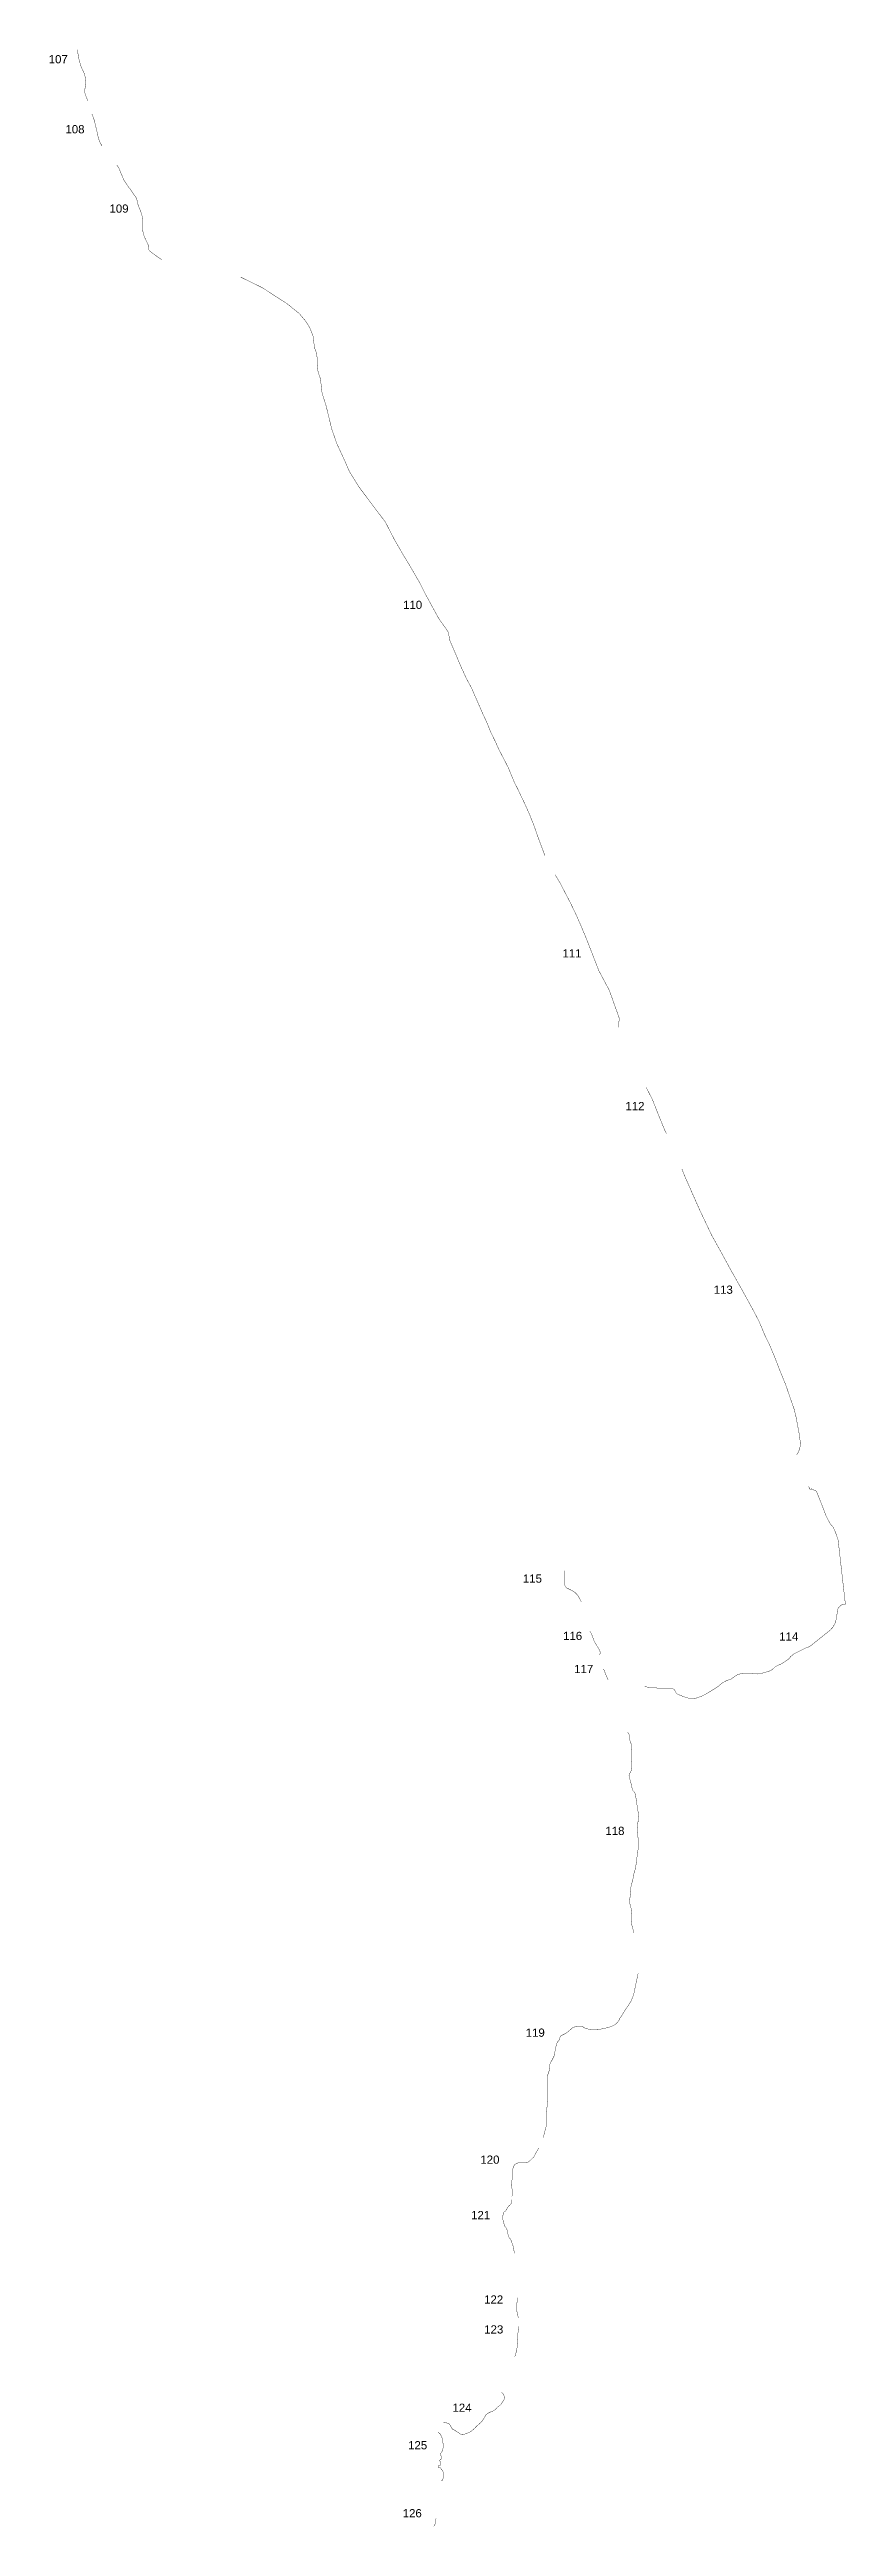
# Model space of a CAD drawing. Header units: metres. Extents: x 254121 to 358116, y 1739230 to 2227325.
# Drawn here: x 274498 to 281293, y 2042901 to 2064027 of the extents above; entities that cross this region are included whole.
import ezdxf

# ---------------------------------------------------------------- set-up
doc = ezdxf.new("R2010")
doc.units = ezdxf.units.M
doc.layers.add('NATURALLY PROTECTED', color=3, linetype='Continuous')
doc.styles.get("Standard").update_dxf_attribs({"font": 'arial.ttf'})

msp = doc.modelspace()

# ---------------------------------------------------------------- texts
at = {"char_height": 70, "attachment_point": 1}
for s, insert in [('107', (274491, 2063980)), ('108', (274634, 2063383)), ('109', (275010, 2062706)), ('110', (277516, 2059326)), ('111', (278877, 2056354)), ('112', (279414, 2055051)), ('113', (280168, 2053485)), ('115', (278539, 2051021)), ('116', (278882, 2050532)), ('114', (280727, 2050527)), ('117', (278977, 2050250)), ('118', (279243, 2048869)), ('119', (278563, 2047148)), ('120', (278176, 2046065)), ('121', (278097, 2045592)), ('122', (278208, 2044872)), ('123', (278209, 2044617)), ('124', (277938, 2043949)), ('125', (277559, 2043629)), ('126', (277513, 2043049))]:
    msp.add_mtext_dynamic_manual_height_columns(s, width=95.17, gutter_width=1, heights=[0], dxfattribs=dict(at, insert=insert))

# ---------------------------------------------------------------- linework, layer by layer
at = {"layer": 'NATURALLY PROTECTED', "const_width": 3, "flags": 128}
for points in [[(274734, 2064026), (274737, 2064010), (274739, 2063997), (274742, 2063989), (274744, 2063982), (274745, 2063967), (274748, 2063952), (274750, 2063943), (274752, 2063936), (274755, 2063926), (274757, 2063916), (274761, 2063905), (274764, 2063892), (274768, 2063881), (274773, 2063870), (274779, 2063857), (274786, 2063842), (274793, 2063827), (274796, 2063819), (274799, 2063808), (274802, 2063795), (274805, 2063781), (274807, 2063762), (274808, 2063742), (274806, 2063721), (274804, 2063710), (274801, 2063694), (274801, 2063685), (274800, 2063672), (274800, 2063659), (274803, 2063646), (274814, 2063618), (274825, 2063590)], [(274860, 2063478), (274864, 2063472), (274873, 2063445), (274880, 2063425), (274884, 2063409), (274903, 2063329), (274909, 2063304), (274914, 2063278), (274918, 2063264), (274929, 2063237), (274943, 2063210), (274947, 2063203)], [(275071, 2063043), (275074, 2063040), (275089, 2063019), (275097, 2063000), (275107, 2062975), (275120, 2062946), (275132, 2062917), (275144, 2062898), (275166, 2062863), (275189, 2062835), (275212, 2062801), (275243, 2062756), (275246, 2062736), (275251, 2062714), (275257, 2062695), (275274, 2062653), (275284, 2062625), (275290, 2062601), (275291, 2062579), (275291, 2062551), (275291, 2062525), (275291, 2062514), (275292, 2062494), (275296, 2062474), (275298, 2062464), (275304, 2062441), (275310, 2062426), (275322, 2062400), (275331, 2062382), (275338, 2062367), (275344, 2062354), (275345, 2062350), (275344, 2062343), (275343, 2062337), (275343, 2062331), (275343, 2062326), (275347, 2062318), (275351, 2062311), (275359, 2062304), (275382, 2062288), (275417, 2062262), (275436, 2062249), (275450, 2062240), (275457, 2062237)], [(276131, 2062086), (276319, 2061994), (276422, 2061926), (276522, 2061863), (276629, 2061777), (276682, 2061715), (276720, 2061655), (276751, 2061576), (276752, 2061553), (276756, 2061519), (276759, 2061488), (276779, 2061434), (276783, 2061391), (276783, 2061353), (276786, 2061318), (276791, 2061277), (276811, 2061219), (276825, 2061097), (276859, 2060990), (276908, 2060789), (276950, 2060668), (277008, 2060543), (277059, 2060427), (277141, 2060295), (277275, 2060117), (277365, 2059998), (277440, 2059852), (277515, 2059722), (277568, 2059635), (277658, 2059480), (277712, 2059373), (277771, 2059266), (277820, 2059176), (277902, 2059060), (277910, 2059016), (277916, 2058986), (277931, 2058951), (277971, 2058858), (278011, 2058763), (278056, 2058665), (278104, 2058575), (278152, 2058465), (278192, 2058372), (278218, 2058317), (278242, 2058262), (278264, 2058207), (278303, 2058127), (278336, 2058054), (278356, 2058016), (278414, 2057904), (278465, 2057780), (278497, 2057717), (278525, 2057657), (278554, 2057597), (278583, 2057533), (278598, 2057499), (278615, 2057455), (278629, 2057421), (278642, 2057385), (278664, 2057322), (278687, 2057259), (278714, 2057187), (278728, 2057152)], [(278814, 2056990), (278861, 2056912), (278885, 2056864), (278942, 2056755), (278988, 2056660), (279033, 2056559), (279083, 2056439), (279188, 2056170), (279277, 2056003), (279361, 2055768), (279357, 2055689)], [(279592, 2055175), (279594, 2055171), (279644, 2055074), (279694, 2054947), (279753, 2054803), (279765, 2054782)], [(279897, 2054479), (279910, 2054444), (279972, 2054302), (280049, 2054129), (280150, 2053916), (280219, 2053792), (280310, 2053625), (280397, 2053471), (280498, 2053289), (280557, 2053176), (280604, 2053063), (280641, 2052987), (280680, 2052897), (280732, 2052763), (280782, 2052641), (280827, 2052510), (280856, 2052427), (280872, 2052359), (280886, 2052283), (280897, 2052225), (280908, 2052143), (280907, 2052130), (280904, 2052102), (280895, 2052075), (280887, 2052057), (280876, 2052041)], [(280978, 2051774), (280980, 2051772), (280981, 2051769), (280982, 2051763), (280983, 2051759), (280984, 2051755), (280986, 2051752), (280989, 2051750), (280993, 2051749), (280999, 2051750), (281006, 2051750), (281014, 2051747), (281024, 2051741), (281030, 2051740), (281037, 2051736), (281043, 2051731), (281050, 2051718), (281059, 2051696), (281088, 2051624), (281126, 2051524), (281140, 2051495), (281158, 2051462), (281167, 2051449), (281180, 2051433), (281188, 2051424), (281206, 2051385), (281230, 2051316), (281292, 2050768), (281272, 2050765), (281257, 2050760), (281242, 2050748), (281230, 2050733), (281224, 2050710), (281221, 2050685), (281213, 2050635), (281202, 2050600), (281183, 2050568), (281161, 2050545), (280986, 2050405), (280959, 2050397), (280939, 2050387), (280854, 2050344), (280824, 2050321), (280815, 2050306), (280803, 2050297), (280754, 2050263), (280696, 2050236), (280685, 2050225), (280669, 2050211), (280657, 2050203), (280640, 2050196), (280582, 2050179), (280546, 2050172), (280486, 2050176), (280425, 2050177), (280377, 2050170), (280350, 2050153), (280316, 2050129), (280277, 2050115), (280248, 2050100), (280221, 2050079), (280196, 2050058), (280168, 2050042), (280145, 2050027), (280121, 2050013), (280096, 2049998), (280068, 2049984), (280049, 2049977), (280031, 2049970), (280016, 2049966), (280000, 2049964), (279985, 2049962), (279967, 2049963), (279942, 2049969), (279919, 2049976), (279898, 2049984), (279869, 2049996), (279858, 2050001), (279850, 2050006), (279845, 2050015), (279839, 2050027), (279831, 2050038), (279821, 2050046), (279810, 2050049), (279793, 2050051), (279750, 2050052), (279716, 2050052), (279689, 2050052), (279644, 2050056), (279623, 2050057), (279604, 2050060), (279581, 2050066), (279578, 2050067)], [(278892, 2051053), (278894, 2051043), (278894, 2051023), (278894, 2050993), (278894, 2050967), (278894, 2050952), (278896, 2050938), (278898, 2050928), (278901, 2050918), (278906, 2050912), (278915, 2050905), (278931, 2050897), (278950, 2050888), (278966, 2050880), (278982, 2050869), (279000, 2050852), (279013, 2050834), (279025, 2050812), (279036, 2050791), (279038, 2050788)], [(279110, 2050539), (279116, 2050531), (279127, 2050509), (279135, 2050487), (279146, 2050457), (279154, 2050440), (279162, 2050427), (279180, 2050399), (279187, 2050389), (279191, 2050378), (279197, 2050366), (279199, 2050355), (279197, 2050341), (279195, 2050334)], [(279228, 2050215), (279247, 2050168), (279267, 2050121)], [(279434, 2049673), (279435, 2049671), (279441, 2049666), (279444, 2049660), (279446, 2049654), (279450, 2049649), (279452, 2049641), (279453, 2049631), (279452, 2049618), (279452, 2049611), (279453, 2049604), (279456, 2049596), (279458, 2049591), (279462, 2049579), (279465, 2049527), (279467, 2049479), (279467, 2049440), (279469, 2049401), (279468, 2049372), (279467, 2049358), (279462, 2049344), (279459, 2049335), (279453, 2049327), (279448, 2049321), (279446, 2049314), (279445, 2049309), (279446, 2049300), (279455, 2049264), (279469, 2049216), (279471, 2049198), (279474, 2049187), (279480, 2049176), (279487, 2049169), (279493, 2049162), (279499, 2049148), (279503, 2049124), (279512, 2049064), (279519, 2049014), (279525, 2048986), (279527, 2048965), (279529, 2048935), (279529, 2048923), (279527, 2048917), (279524, 2048914), (279521, 2048910), (279518, 2048906), (279517, 2048903), (279515, 2048883), (279518, 2048836), (279521, 2048796), (279524, 2048731), (279524, 2048692), (279521, 2048663), (279517, 2048631), (279512, 2048604), (279507, 2048562), (279501, 2048517), (279495, 2048496), (279488, 2048474), (279484, 2048452), (279480, 2048430), (279473, 2048400), (279466, 2048377), (279460, 2048347), (279460, 2048327), (279457, 2048298), (279454, 2048269), (279449, 2048239), (279449, 2048226), (279451, 2048215), (279453, 2048209), (279456, 2048204), (279459, 2048194), (279463, 2048171), (279467, 2048144), (279469, 2048109), (279469, 2048090), (279469, 2048080), (279467, 2048069), (279465, 2048062), (279464, 2048056), (279467, 2048038), (279477, 2048003), (279485, 2047970), (279488, 2047962)], [(279523, 2047618), (279502, 2047520), (279494, 2047482), (279486, 2047444), (279476, 2047414), (279462, 2047381), (279438, 2047343), (279408, 2047299), (279382, 2047257), (279368, 2047237), (279358, 2047215), (279339, 2047192), (279316, 2047176), (279292, 2047165), (279264, 2047156), (279198, 2047142), (279131, 2047140), (279088, 2047145), (279071, 2047151), (279057, 2047160), (279047, 2047164), (279033, 2047165), (279018, 2047165), (278998, 2047164), (278985, 2047163), (278969, 2047158), (278957, 2047149), (278940, 2047134), (278928, 2047124), (278917, 2047115), (278900, 2047104), (278871, 2047090), (278862, 2047084), (278858, 2047078), (278855, 2047070), (278851, 2047060), (278850, 2047052), (278847, 2047048), (278839, 2047038), (278832, 2047030), (278827, 2047014), (278821, 2046993), (278813, 2046953), (278809, 2046932), (278806, 2046915), (278801, 2046905), (278794, 2046891), (278784, 2046871), (278778, 2046863), (278774, 2046856), (278771, 2046847), (278769, 2046838), (278768, 2046830), (278769, 2046818), (278768, 2046805), (278764, 2046790), (278759, 2046775), (278754, 2046760), (278751, 2046751), (278750, 2046741), (278749, 2046730), (278750, 2046713), (278750, 2046696), (278750, 2046678), (278750, 2046649), (278749, 2046615), (278749, 2046575), (278748, 2046533), (278745, 2046477), (278741, 2046429), (278740, 2046416), (278741, 2046398), (278738, 2046370), (278738, 2046364), (278738, 2046352), (278738, 2046333), (278737, 2046311), (278733, 2046295), (278725, 2046268), (278716, 2046229), (278712, 2046218)], [(278675, 2046129), (278663, 2046109), (278640, 2046068), (278633, 2046053), (278622, 2046043), (278608, 2046029), (278597, 2046019), (278587, 2046012), (278582, 2046008), (278574, 2046005), (278566, 2046004), (278555, 2046004), (278545, 2046004), (278533, 2046004), (278519, 2046004), (278508, 2046003), (278499, 2046002), (278485, 2045998), (278479, 2045994), (278468, 2045985), (278463, 2045978), (278459, 2045967), (278454, 2045953), (278450, 2045938), (278451, 2045925), (278451, 2045909), (278450, 2045882), (278447, 2045862), (278444, 2045843), (278441, 2045828), (278440, 2045814), (278441, 2045806), (278442, 2045797), (278445, 2045785), (278448, 2045777), (278450, 2045771), (278451, 2045763), (278449, 2045745), (278446, 2045718)], [(278446, 2045689), (278444, 2045673), (278439, 2045654), (278431, 2045645), (278423, 2045639), (278417, 2045632), (278409, 2045621), (278405, 2045615), (278402, 2045610), (278399, 2045604), (278395, 2045598), (278389, 2045590), (278383, 2045588), (278380, 2045585), (278377, 2045582), (278373, 2045573), (278371, 2045566), (278368, 2045547), (278368, 2045523), (278371, 2045506), (278375, 2045493), (278378, 2045482), (278382, 2045469), (278385, 2045462), (278390, 2045455), (278395, 2045450), (278399, 2045446), (278402, 2045439), (278405, 2045424), (278411, 2045396), (278419, 2045372), (278422, 2045363), (278426, 2045358), (278430, 2045356), (278435, 2045350), (278438, 2045342), (278443, 2045328), (278447, 2045317), (278453, 2045299), (278460, 2045281), (278461, 2045268), (278463, 2045255), (278465, 2045232)], [(278491, 2044853), (278489, 2044835), (278489, 2044813), (278488, 2044790), (278488, 2044767), (278488, 2044750), (278489, 2044731), (278491, 2044723), (278493, 2044713), (278497, 2044696), (278499, 2044686), (278499, 2044679)], [(278501, 2044609), (278501, 2044584), (278499, 2044566), (278497, 2044551), (278492, 2044535), (278490, 2044529), (278489, 2044521), (278489, 2044512), (278490, 2044507), (278492, 2044494), (278493, 2044484), (278492, 2044465), (278491, 2044440), (278489, 2044424), (278487, 2044408), (278483, 2044393), (278480, 2044381), (278478, 2044372), (278475, 2044360), (278471, 2044353), (278469, 2044349)], [(278358, 2044044), (278364, 2044039), (278371, 2044031), (278375, 2044024), (278377, 2044019), (278380, 2044009), (278381, 2043999), (278382, 2043993), (278380, 2043986), (278377, 2043980), (278357, 2043950), (278351, 2043941), (278343, 2043933), (278333, 2043927), (278327, 2043924), (278311, 2043906), (278297, 2043893), (278291, 2043889), (278281, 2043885), (278264, 2043878), (278253, 2043873), (278241, 2043866), (278227, 2043856), (278220, 2043848), (278216, 2043840), (278211, 2043831), (278199, 2043813), (278189, 2043798), (278183, 2043791), (278171, 2043780), (278145, 2043757), (278125, 2043736), (278103, 2043717), (278086, 2043706), (278052, 2043692), (278030, 2043685), (278022, 2043684), (278016, 2043685), (278011, 2043687), (278003, 2043691), (277995, 2043697), (277985, 2043704), (277969, 2043714), (277962, 2043718), (277956, 2043722), (277951, 2043725), (277944, 2043728), (277939, 2043731), (277932, 2043739), (277927, 2043747), (277922, 2043761), (277916, 2043767), (277910, 2043775), (277895, 2043782), (277879, 2043787), (277870, 2043789), (277861, 2043790)], [(277818, 2043706), (277819, 2043704), (277823, 2043699), (277830, 2043693), (277834, 2043689), (277838, 2043682), (277846, 2043663), (277851, 2043652), (277854, 2043641), (277856, 2043626), (277858, 2043602), (277858, 2043574), (277857, 2043566), (277855, 2043554), (277849, 2043541), (277845, 2043532), (277840, 2043528), (277838, 2043524), (277837, 2043520), (277837, 2043516), (277838, 2043510), (277839, 2043505), (277842, 2043500), (277844, 2043491), (277844, 2043485), (277844, 2043481), (277842, 2043478), (277839, 2043474), (277836, 2043471), (277833, 2043469), (277831, 2043467), (277829, 2043466), (277828, 2043464), (277828, 2043462), (277829, 2043460), (277831, 2043458), (277835, 2043456), (277837, 2043453), (277838, 2043448), (277839, 2043443), (277838, 2043436), (277837, 2043430), (277831, 2043419), (277829, 2043417), (277827, 2043418), (277823, 2043419), (277820, 2043420), (277818, 2043419), (277817, 2043418), (277816, 2043416), (277815, 2043414), (277815, 2043412), (277815, 2043409), (277816, 2043407), (277820, 2043405), (277824, 2043405), (277827, 2043405), (277831, 2043403), (277837, 2043400), (277839, 2043396), (277843, 2043390), (277848, 2043384), (277853, 2043377), (277856, 2043371), (277860, 2043363), (277862, 2043348), (277861, 2043341), (277861, 2043331), (277859, 2043314), (277855, 2043303), (277851, 2043294), (277849, 2043291), (277844, 2043290), (277842, 2043289)], [(277798, 2042970), (277795, 2042953), (277791, 2042935), (277790, 2042926), (277787, 2042913), (277783, 2042908), (277781, 2042905), (277778, 2042903)]]:
    msp.add_lwpolyline(points, dxfattribs=at)

msp.set_redraw_order([(e.dxf.handle, doc.entitydb.next_handle()) for e in msp.query("TEXT MTEXT ATTDEF DIMENSION ARC_DIMENSION")])  # texts and dimensions are drawn at this point

doc.saveas('drawing.dxf')
